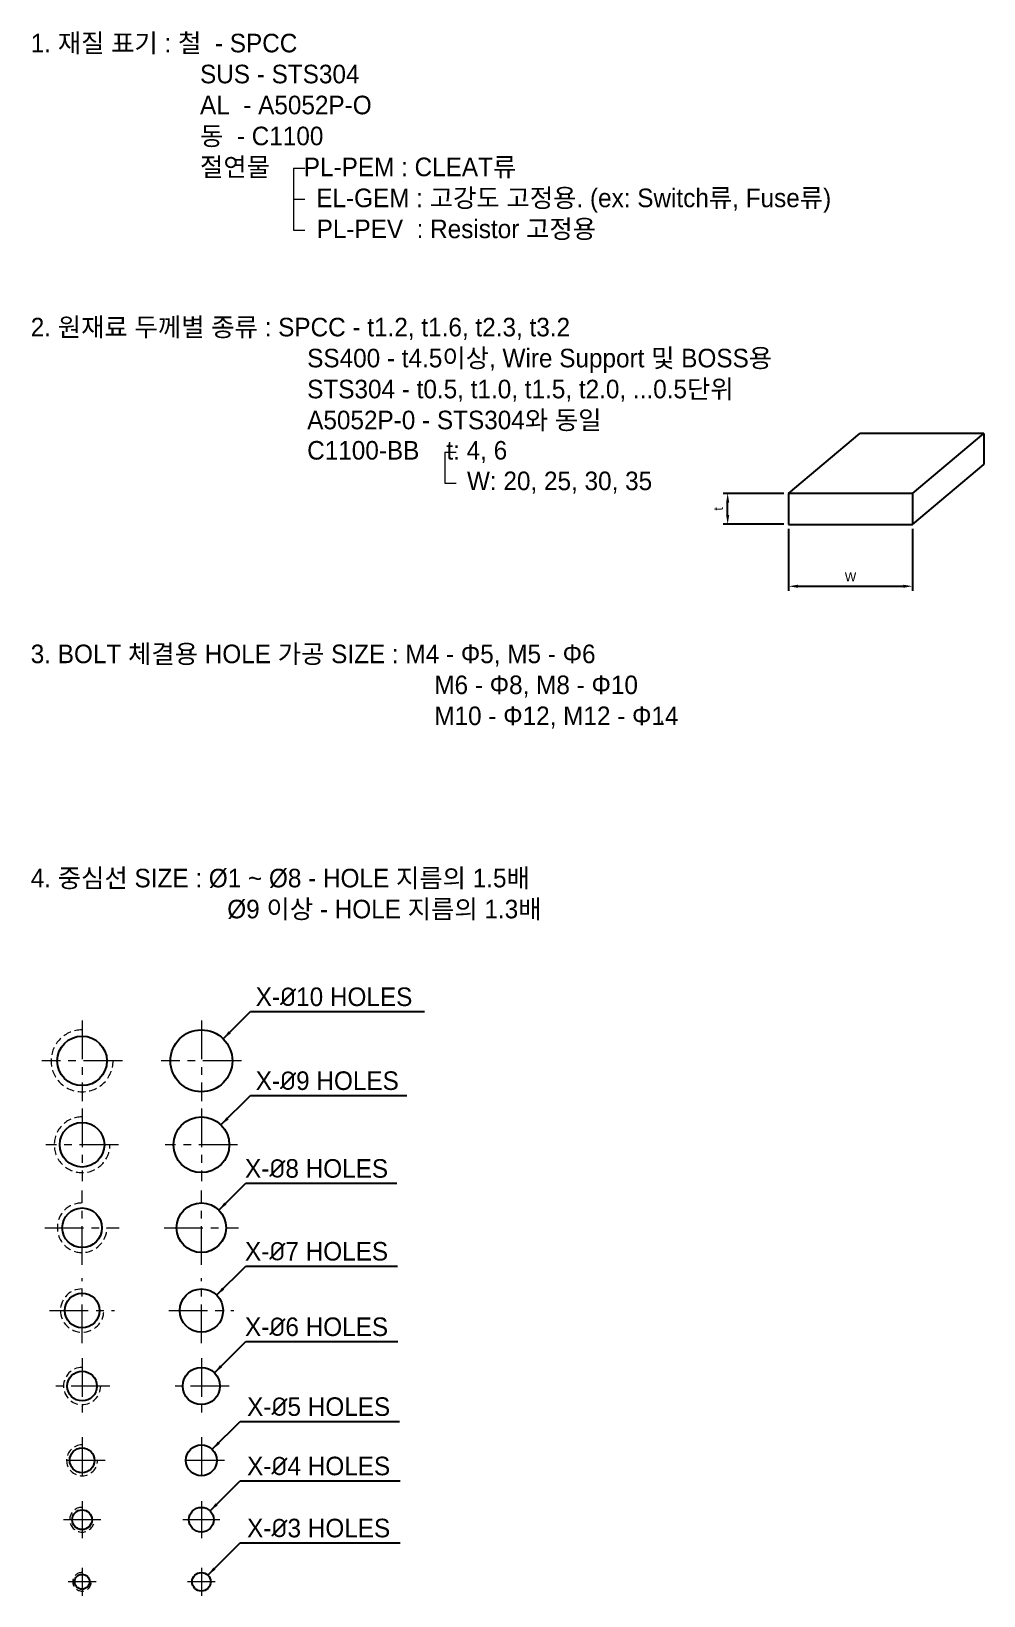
# Model space of a CAD drawing. Extents: x -344 to 1174, y 20 to 1266.
# Drawn here: x 833 to 1140, y 41 to 546 of the extents above; entities that cross this region are included whole.
import ezdxf

# ---------------------------------------------------------------- set-up
doc = ezdxf.new("R2010")
doc.units = 0
doc.header["$LTSCALE"] = 10
doc.header["$MEASUREMENT"] = 0
doc.linetypes.add('CENTER', pattern=[2, 1.25, -0.25, 0.25, -0.25])
doc.linetypes.add('HIDDEN', pattern=[0.375, 0.25, -0.125])
doc.layers.get('0').update_dxf_attribs({"linetype": 'CONTINUOUS', "lineweight": 25})
doc.layers.get('Defpoints').update_dxf_attribs({"linetype": 'CONTINUOUS'})
for name, color, linetype, lineweight in [('1', 1, 'HIDDEN', 13), ('2', 2, 'CENTER', 13), ('4', 4, 'CONTINUOUS', 18), ('6', 6, 'CONTINUOUS', 13)]:
    doc.layers.add(name, color=color, linetype=linetype, lineweight=lineweight)
doc.layers.add('문자', color=4, linetype='CONTINUOUS')
doc.styles.get("Standard").update_dxf_attribs({"font": 'simplex.shx'})
doc.styles.add('굴림', font='Gulim.ttf')
doc.styles.add('굴림체', font='GulimChe.ttf')
doc.dimstyles.get("Standard").update_dxf_attribs({"dimtxt": 3, "dimasz": 3, "dimexe": 1.5, "dimexo": 1.5, "dimgap": 1.5, "dimtad": 1, "dimdec": 4, "dimdsep": 46, "dimtxsty": 'Standard', "dimcen": 0, "dimclrd": 6, "dimclre": 6, "dimclrt": 4, "dimadec": 4, "dimazin": 2, "dimtfac": 1, "dimtdec": 4, "dimtmove": 0, "dimatfit": 0, "dimfxl": 0, "dimtolj": 1, "dimtzin": 0, "dimarcsym": 0})

msp = doc.modelspace()

# ---------------------------------------------------------------- texts
at = {"layer": '6', "color": 4, "char_height": 6, "attachment_point": 1, "style": '굴림'}
for s, insert in [('\\A1;X-{\\fISOCPEUR|b0|i0|c0|p34;%%C}10 HOLES', (905.03035, 237.18557)), ('\\A1;X-{\\fISOCPEUR|b0|i0|c0|p34;%%C}9 HOLES', (905.03035, 210.08576)), ('\\A1;X-{\\fISOCPEUR|b0|i0|c0|p34;%%C}8 HOLES', (901.57159, 181.74619)), ('\\A1;X-{\\fISOCPEUR|b0|i0|c0|p34;%%C}7 HOLES', (901.57159, 155.00334)), ('\\A1;X-{\\fISOCPEUR|b0|i0|c0|p34;%%C}6 HOLES', (901.57159, 130.62581)), ('\\A1;X-{\\fISOCPEUR|b0|i0|c0|p34;%%C}5 HOLES', (902.24869, 104.83527)), ('\\A1;X-{\\fISOCPEUR|b0|i0|c0|p34;%%C}4 HOLES', (902.24869, 85.65878)), ('\\A1;X-{\\fISOCPEUR|b0|i0|c0|p34;%%C}3 HOLES', (902.24869, 65.6219))]:
    msp.add_mtext(s, dxfattribs=dict(at, insert=insert))
at = {"layer": '문자', "style": '굴림'}
for s, p in [('1. 재질 표기 : 철  - SPCC', (832.41156, 539.15453)), ('SUS - STS304', (887.0607, 529.15453)), ('AL  - A5052P-O', (887.0607, 519.15453)), ('동  - C1100', (887.0607, 509.15453)), ('절연물     PL-PEM : CLEAT류', (887.0607, 499.15453)), ('EL-GEM : 고강도 고정용. (ex: Switch류, Fuse류)', (924.58188, 489.15453)), ('PL-PEV  : Resistor 고정용', (924.69851, 479.15453)), ('2. 원재료 두께별 종류 : SPCC - t1.2, t1.6, t2.3, t3.2', (832.41156, 447.43242)), ('SS400 - t4.5이상, Wire Support 및 BOSS용', (921.64932, 437.43242)), ('STS304 - t0.5, t1.0, t1.5, t2.0, ...0.5단위', (921.64932, 427.43242)), ('A5052P-0 - STS304와 동일', (921.64932, 417.43242)), ('C1100-BB    t: 4, 6', (921.64932, 407.64584)), ('W: 20, 25, 30, 35', (973.23263, 397.773)), ('3. BOLT 체결용 HOLE 가공 SIZE : M4 - Φ5, M5 - Φ6', (832.41156, 341.90541)), ('M6 - Φ8, M8 - Φ10', (962.68522, 331.90541)), ('M10 - Φ12, M12 - Φ14', (962.68522, 321.90541)), ('4. 중심선 SIZE : %%C1 ~ %%C8 - HOLE 지름의 1.5배', (832.41156, 269.50668)), ('%%C9 이상 - HOLE 지름의 1.3배', (895.85142, 259.50668))]:
    msp.add_text(s, height=6, dxfattribs=at).set_placement(p)

# ---------------------------------------------------------------- blocks, each defined once
blk = doc.blocks.new('*D31')
at = {"layer": '6', "color": 6, "lineweight": -2}
for p, q in [((1077.05, 385.24), (1077.05, 365.24)), ((1117.05, 385.24), (1117.05, 365.24)), ((1080.05, 366.74), (1114.05, 366.74))]:
    blk.add_line(p, q, dxfattribs=at)
at = {"layer": '6', "color": 6}
for points in [[(1080.05, 367.24), (1080.05, 366.24), (1077.05, 366.74)], [(1114.05, 367.24), (1114.05, 366.24), (1117.05, 366.74)]]:
    blk.add_solid(points, dxfattribs=at)
at = {"layer": 'Defpoints', "color": 0}
for p in [(1077.05, 386.74), (1117.05, 386.74), (1117.05, 366.74)]:
    blk.add_point(p, dxfattribs=at)
at = {"layer": '6', "color": 4, "insert": (1097.05, 369.78), "char_height": 3, "attachment_point": 5, "style": '굴림'}
blk.add_mtext('\\A1;W', dxfattribs=at)
blk = doc.blocks.new('*D32')
at = {"layer": '6', "color": 6, "lineweight": -2}
for p, q in [((1075.55, 396.74), (1055.88, 396.74)), ((1057.38, 389.74), (1057.38, 393.74)), ((1075.55, 386.74), (1055.88, 386.74))]:
    blk.add_line(p, q, dxfattribs=at)
at = {"layer": '6', "color": 6}
for points in [[(1056.88, 393.74), (1057.88, 393.74), (1057.38, 396.74)], [(1056.88, 389.74), (1057.88, 389.74), (1057.38, 386.74)]]:
    blk.add_solid(points, dxfattribs=at)
at = {"layer": 'Defpoints', "color": 0}
for p in [(1057.38, 396.74), (1077.05, 396.74), (1077.05, 386.74)]:
    blk.add_point(p, dxfattribs=at)
at = {"layer": '6', "color": 4, "insert": (1054.35, 391.74), "char_height": 3, "attachment_point": 5, "rotation": 90, "style": '굴림'}
blk.add_mtext('\\A1;t', dxfattribs=at)

# ---------------------------------------------------------------- dimensions: what is measured, and where the dimension line sits
at = {"layer": '6'}
dim = msp.add_linear_dim(base=(1057.38114, 396.73781), p1=(1077.053, 386.73781), p2=(1077.053, 396.73781), angle=90, text='t', dimstyle='Standard', override={"dimtxsty": '굴림'}, dxfattribs=at)
dim.commit()
dim.dimension.update_dxf_attribs({"geometry": '*D32', "text_midpoint": (1054.34519, 391.73781)})
dim = msp.add_linear_dim(base=(1117.053, 366.73781), p1=(1077.053, 386.73781), p2=(1117.053, 386.73781), text='W', dimstyle='Standard', override={"dimtxsty": '굴림'}, dxfattribs=at)
dim.commit()
dim.dimension.update_dxf_attribs({"geometry": '*D31', "text_midpoint": (1097.053, 369.77975)})

# ---------------------------------------------------------------- linework, layer by layer
for p, q in [((1077.053, 396.73781), (1100.03434, 416.02144)), ((1140.03434, 416.02144), (1100.03434, 416.02144)), ((1117.053, 396.73781), (1140.03434, 416.02144)), ((1140.03434, 416.02144), (1140.03434, 406.02144)), ((1117.053, 386.73781), (1140.03434, 406.02144)), ((1117.053, 396.73781), (1077.053, 396.73781)), ((1077.053, 396.73781), (1077.053, 386.73781)), ((1117.053, 396.73781), (1117.053, 386.73781)), ((1077.053, 386.73781), (1117.053, 386.73781))]:
    msp.add_line(p, q)
for centre, radius in [((887.49282, 213.48529), 10), ((848.98783, 213.48529), 8), ((848.98783, 186.38548), 7.2), ((887.49282, 186.38548), 9), ((887.49282, 159.58805), 8), ((848.98783, 159.58805), 6.4), ((848.98783, 132.8452), 5.6), ((887.49282, 132.8452), 7), ((848.98783, 108.46766), 4.8), ((887.49282, 108.46766), 6), ((848.98783, 84.47999), 4), ((887.49282, 84.47999), 5), ((848.98783, 65.3035), 3.2), ((887.49282, 65.3035), 4), ((848.98783, 45.26663), 2.4), ((887.49282, 45.26663), 3)]:
    msp.add_circle(centre, radius)
at = {"layer": '1'}
for centre, radius in [((848.98783, 213.48529), 10), ((848.98783, 186.38548), 9), ((848.98783, 159.58805), 8), ((848.98783, 132.8452), 7), ((848.98783, 108.46766), 6), ((848.98783, 84.47999), 5), ((848.98783, 65.3035), 4), ((848.98783, 45.26663), 3)]:
    msp.add_arc(centre, radius, 90, 0, dxfattribs=at)
at = {"layer": '2'}
for p, q in [((848.98783, 226.48529), (848.98783, 200.48529)), ((887.49282, 226.48529), (887.49282, 200.48529)), ((861.98783, 213.48529), (835.98783, 213.48529)), ((900.49282, 213.48529), (874.49282, 213.48529)), ((848.98783, 198.08548), (848.98783, 174.68548)), ((887.49282, 198.08548), (887.49282, 174.68548)), ((860.68783, 186.38548), (837.28783, 186.38548)), ((899.19282, 186.38548), (875.79282, 186.38548)), ((848.98783, 147.58805), (848.98783, 171.58805)), ((887.49282, 147.58805), (887.49282, 171.58805)), ((836.98783, 159.58805), (860.98783, 159.58805)), ((875.49282, 159.58805), (899.49282, 159.58805)), ((848.98783, 122.3452), (848.98783, 143.3452)), ((887.49282, 122.3452), (887.49282, 143.3452)), ((838.48783, 132.8452), (859.48783, 132.8452)), ((876.99282, 132.8452), (897.99282, 132.8452)), ((848.98783, 117.46766), (848.98783, 99.46766)), ((887.49282, 117.46766), (887.49282, 99.46766)), ((857.98783, 108.46766), (839.98783, 108.46766)), ((896.49282, 108.46766), (878.49282, 108.46766)), ((848.98783, 91.97999), (848.98783, 76.97999)), ((887.49282, 91.97999), (887.49282, 76.97999)), ((856.48783, 84.47999), (841.48783, 84.47999)), ((894.99282, 84.47999), (879.99282, 84.47999)), ((848.98783, 71.3035), (848.98783, 59.3035)), ((887.49282, 71.3035), (887.49282, 59.3035)), ((854.98783, 65.3035), (842.98783, 65.3035)), ((893.49282, 65.3035), (881.49282, 65.3035)), ((848.98783, 49.76663), (848.98783, 40.76663)), ((887.49282, 49.76663), (887.49282, 40.76663)), ((853.48783, 45.26663), (844.48783, 45.26663)), ((891.99282, 45.26663), (882.99282, 45.26663))]:
    msp.add_line(p, q, dxfattribs=at)
at = {"layer": '4'}
for p, q in [((917.20061, 501.78434), (920.9002, 501.78434)), ((917.20061, 501.78434), (917.20061, 481.78434)), ((917.20061, 491.78434), (920.9002, 491.78434)), ((917.20061, 481.78434), (920.9002, 481.78434)), ((966.08156, 410.04005), (966.08156, 400.04005)), ((966.08156, 410.04005), (969.78115, 410.04005)), ((966.08156, 400.04005), (969.78115, 400.04005)), ((1036.23793, 322.66705), (1036.23793, 323.26705))]:
    msp.add_line(p, q, dxfattribs=at)
msp.add_arc((1036.43793, 322.66705), 0.2, 180, 270, dxfattribs=at)

msp.set_redraw_order([(e.dxf.handle, doc.entitydb.next_handle()) for e in msp.query("TEXT MTEXT ATTDEF DIMENSION ARC_DIMENSION")])  # texts and dimensions are drawn at this point

# ---------------------------------------------------------------- leaders
at = {"layer": '6'}
for points, override in [([(894.53111, 220.58899), (903.36153, 229.41941), (959.54756, 229.41941)], {"dimtxsty": '굴림'}), ([(893.82399, 192.78206), (903.36153, 202.3196), (953.83937, 202.3196)], {"dimtxsty": '굴림'}), ([(893.12053, 165.2739), (901.83444, 173.98004), (950.5833, 173.98004)], {"dimtxsty": '굴림'}), ([(892.4131, 137.82424), (901.83444, 147.23719), (950.77128, 147.23719)], {"dimtxsty": '굴림'}), ([(891.7102, 112.73542), (901.83444, 122.85966), (950.90707, 122.85966)], {"dimtxsty": '굴림'}), ([(891.00308, 88.04063), (900.03157, 97.06911), (951.45895, 97.06911)], {"dimtxsty": '굴림'}), ([(890.29595, 68.157), (900.03157, 77.89262), (951.66326, 77.89262)], {"dimtxsty": '굴림'}), ([(889.58881, 47.41299), (900.03157, 57.85575), (921.69265, 57.85575)], {"dimscale": 1, "dimgap": 1, "dimtad": 0, "dimtxsty": '굴림체', "dimlwd": 13, "dimlwe": 13}), ([(889.58881, 47.41299), (900.03157, 57.85575), (951.66326, 57.85575)], {"dimtxsty": '굴림'})]:
    msp.add_leader(points, dimstyle='Standard', override=override, dxfattribs=at)

doc.saveas('drawing.dxf')
